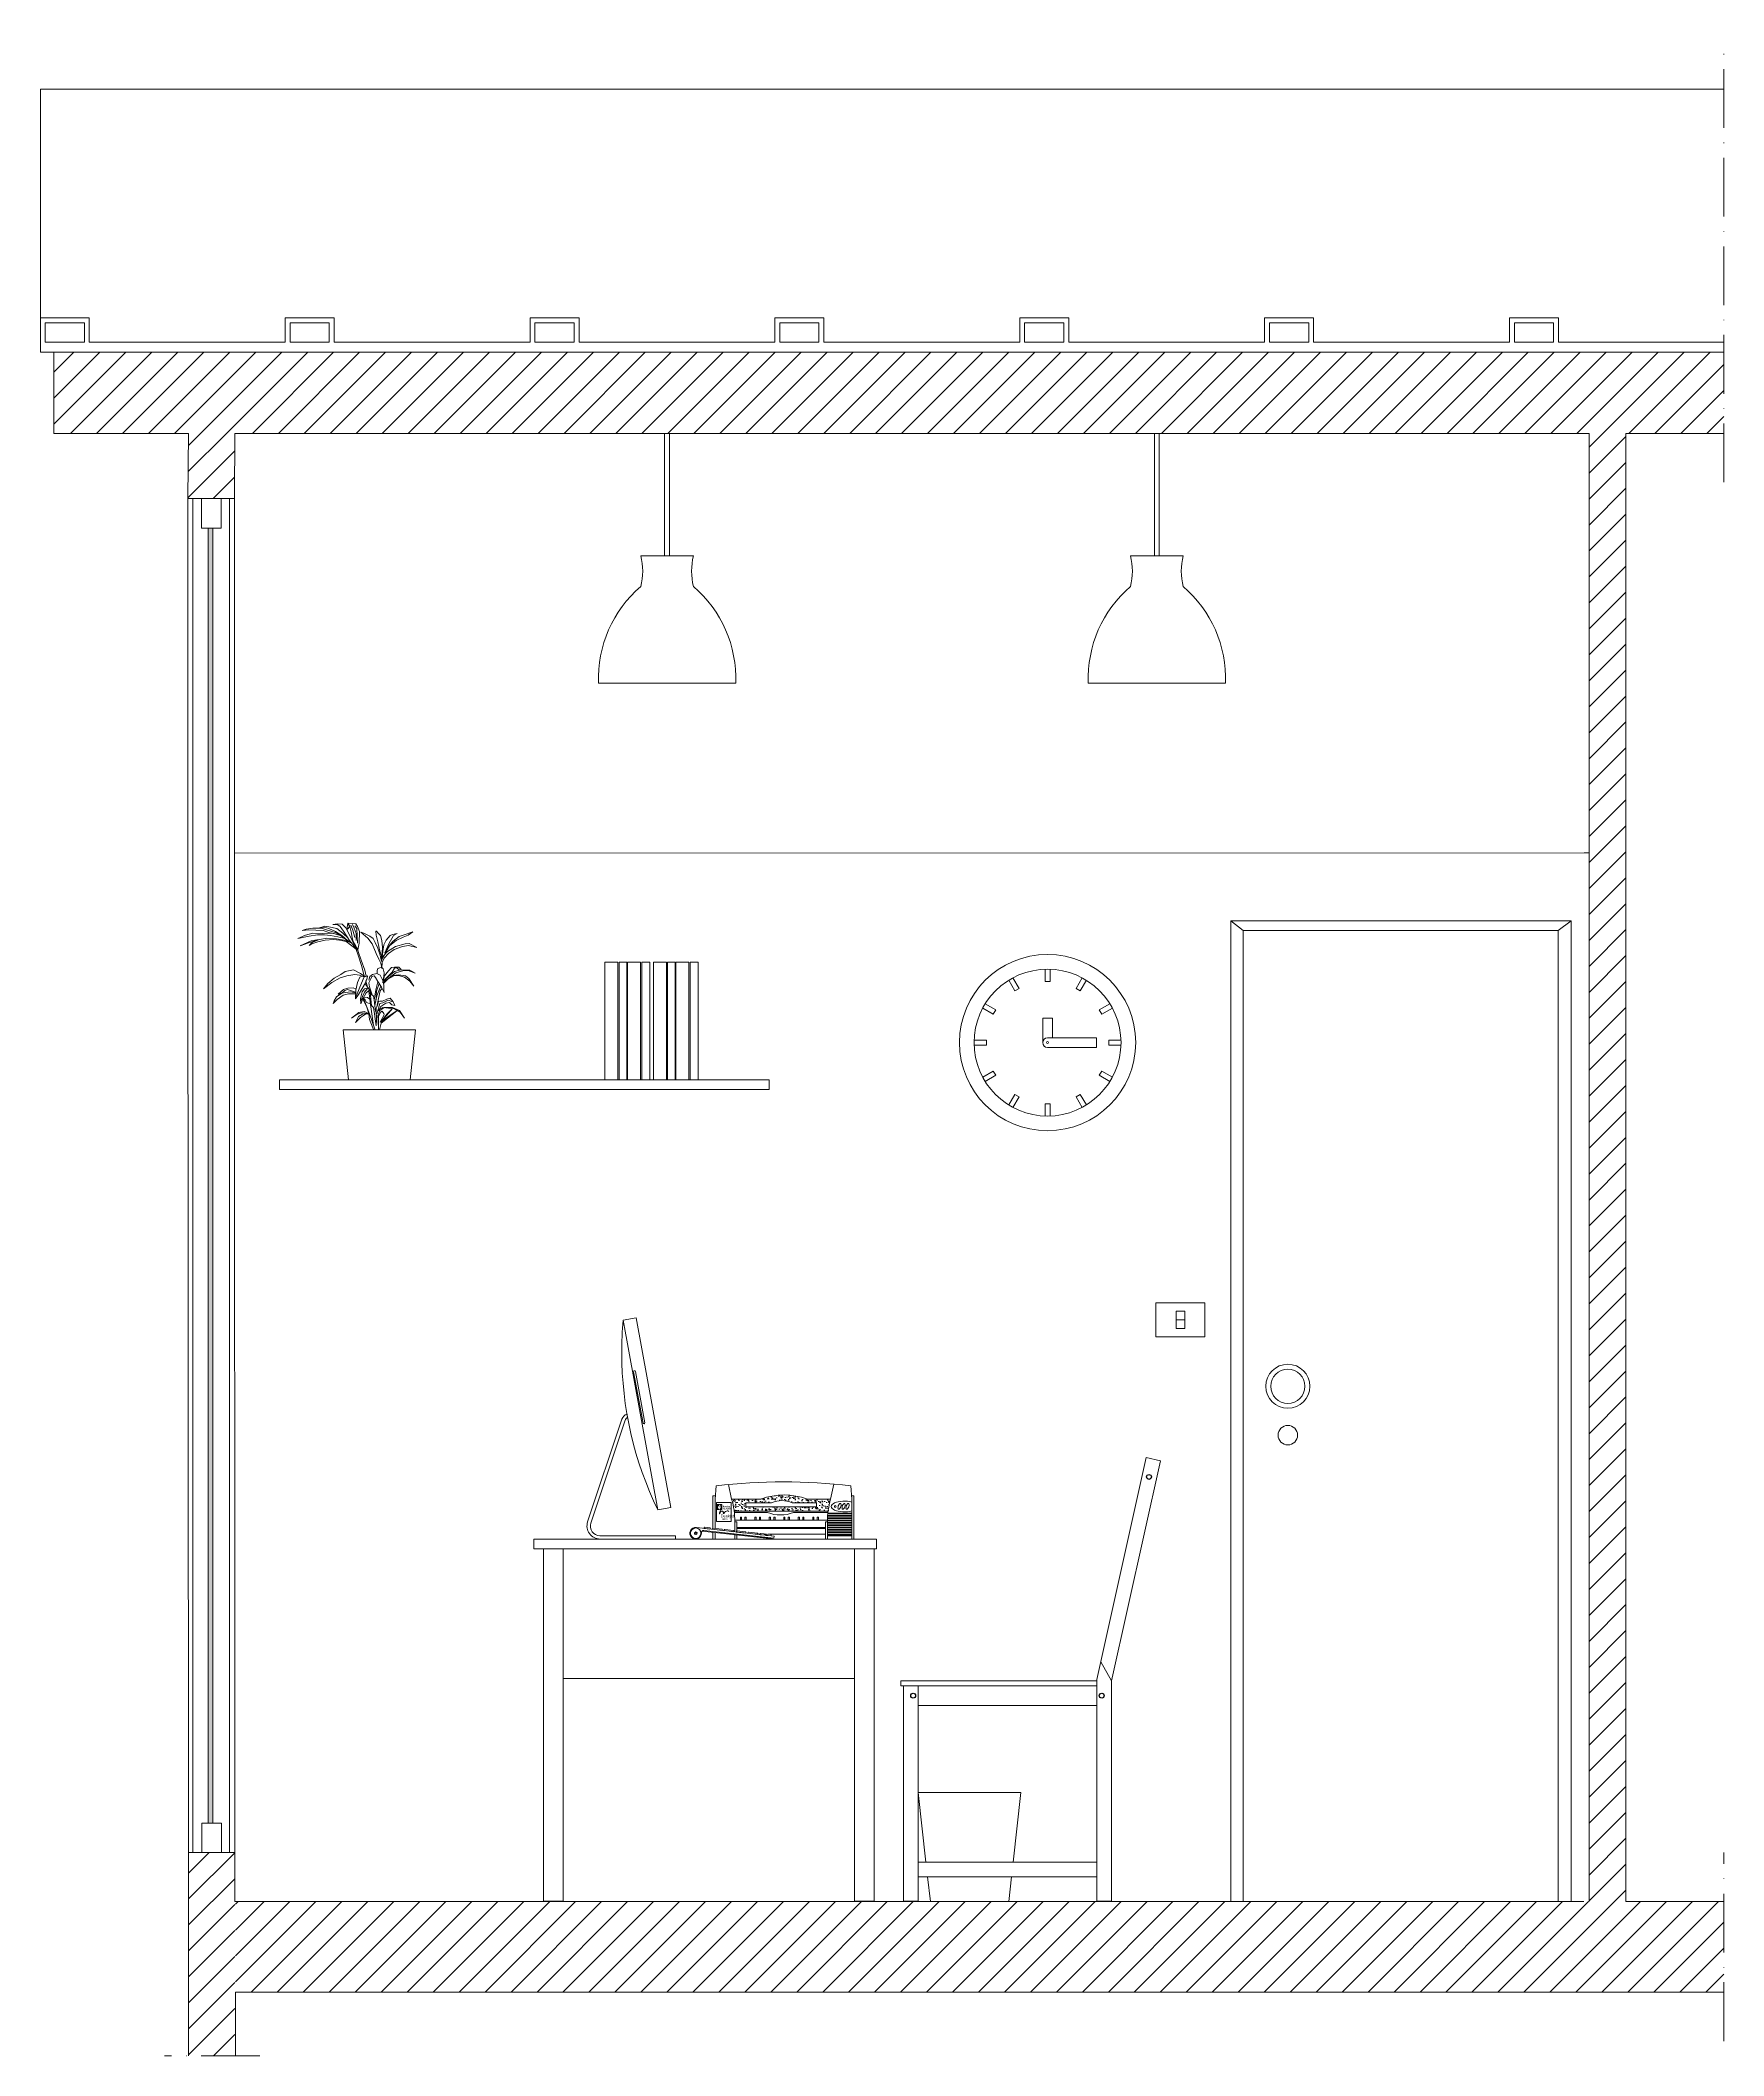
# Model space of a CAD drawing. Header units: inches. Extents: x 446 to 5946, y 570 to 2728.
# Drawn here: x 4048.4 to 4392.2, y 2316 to 2727.7 of the extents above; entities that cross this region are included whole.
import ezdxf

# ---------------------------------------------------------------- set-up
doc = ezdxf.new("R2010")
doc.units = ezdxf.units.IN
doc.header["$MEASUREMENT"] = 0
doc.linetypes.add('ACAD_ISO10W100', pattern=[18, 12, -3, 0, -3])
for name, color, linetype, lineweight in [('ACCESSORI', 2, 'Continuous', 13), ('ARREDI', 8, 'Continuous', 18), ('CAMPITURE', 6, 'Continuous', 13), ('INFISSI', 4, 'Continuous', 13), ('STRUTTURA', 7, 'Continuous', 20), ('Viti', 4, 'Continuous', 25)]:
    doc.layers.add(name, color=color, linetype=linetype, lineweight=lineweight)
doc.styles.get("Standard").update_dxf_attribs({"font": 'Arial.ttf'})
pattern_1 = [(45, (-1990.235, 1614.1896), (-2.6516504, 2.6516504), [])]

# ---------------------------------------------------------------- blocks, each defined once
blk = doc.blocks.new('sedia')
for p, q in [((1164.84, 615.91), (1154.76, 570.59)), ((1167.76, 615.26), (1157.76, 570.26)), ((1167.76, 615.26), (1164.84, 615.91)), ((1155.56, 574.19), (1157.76, 570.26)), ((1154.76, 570.26), (1114.76, 570.26)), ((1114.76, 569.26), (1114.76, 570.26)), ((1154.76, 569.26), (1114.76, 569.26)), ((1115.26, 569.26), (1115.26, 525.26)), ((1118.26, 569.26), (1118.26, 525.26)), ((1154.76, 525.26), (1154.76, 570.59)), ((1157.76, 525.26), (1157.76, 570.26)), ((1154.76, 565.26), (1118.26, 565.26)), ((1154.76, 533.26), (1118.26, 533.26)), ((1154.76, 530.26), (1118.26, 530.26)), ((1118.26, 525.26), (1115.26, 525.26)), ((1157.76, 525.26), (1154.76, 525.26))]:
    blk.add_line(p, q)
at = {"layer": 'Viti'}
for centre in [(1165.41, 611.94), (1117.26, 567.26), (1155.76, 567.26)]:
    blk.add_circle(centre, 0.5, dxfattribs=at)
blk = doc.blocks.new('MAC1')
at = {"layer": 'ACCESSORI'}
for points in [[(2699.02, 1381.47, -0.022614), (2699.32, 1388.12), (2706.4, 1349.35, -0.113322)], [(2701.46, 1377.58, -1), (2701.81, 1377.65), (2703.72, 1367.16, -1), (2703.38, 1367.1)], [(2700.1, 1368.91, 0.23825), (2699.07, 1367.89), (2692.06, 1346.89, 0.512029), (2694.57, 1343.41), (2709.98, 1343.41), (2709.98, 1344.09), (2694.57, 1344.09, -0.512029), (2692.71, 1346.67), (2699.72, 1367.67, -0.211377), (2700.22, 1368.23, -0.002352)], [(2713.96, 1344.75, 2.414214), (2714.29, 1344.75, -1), (2714.32, 1344.78, -2.414214), (2713.94, 1344.78, -1)], [(2714.11, 1344.86, -1), (2714.15, 1344.86), (2714.15, 1344.59, -1), (2714.11, 1344.59)], [(2715.43, 1345.04, -0.222006), (2715.79, 1345.16), (2729.77, 1343.59), (2729.75, 1343.43)], [(2715.83, 1345.58), (2715.85, 1345.76, -0.414214), (2715.93, 1345.82), (2717, 1345.71, -0.414214), (2717.06, 1345.62), (2717.04, 1345.44)], [(2717.51, 1345.39), (2717.53, 1345.57, -0.414214), (2717.61, 1345.64), (2719.45, 1345.43, -0.414214), (2719.52, 1345.35), (2719.5, 1345.17)], [(2719.94, 1345.12), (2719.96, 1345.3, -0.414214), (2720.05, 1345.36), (2721.86, 1345.16, -0.414214), (2721.93, 1345.08), (2721.91, 1344.9)], [(2722.41, 1344.84), (2722.43, 1345.02, -0.414214), (2722.51, 1345.08), (2724.32, 1344.88, -0.414214), (2724.38, 1344.8), (2724.36, 1344.62)], [(2724.8, 1344.57), (2724.83, 1344.75, -0.414214), (2724.91, 1344.81), (2726.72, 1344.61, -0.414214), (2726.79, 1344.53), (2726.77, 1344.35)], [(2727.37, 1344.54), (2728.09, 1344.46, -0.200144), (2728.14, 1344.43), (2728.35, 1344.17), (2727.27, 1344.29), (2727.29, 1344.47, -0.414214)], [(2728.58, 1344.4), (2729.5, 1344.3, -0.414214), (2729.56, 1344.22), (2729.54, 1344.04), (2728.48, 1344.16), (2728.5, 1344.34, -0.414214)]]:
    blk.add_lwpolyline(points, format="xyb", close=True, dxfattribs=at)
blk.add_lwpolyline([(2699.32, 1388.12), (2701.95, 1388.6), (2709.03, 1349.83), (2706.4, 1349.35)], close=True, dxfattribs=at)
blk.add_lwpolyline([(2715.79, 1345.16), (2730.1, 1343.55), (2730.15, 1343.97), (2714.26, 1345.76, 2.784253), (2715.3, 1344.68, -0.474613), (2715.8, 1345.16)], format="xyb", dxfattribs=at)
blk.add_circle((2714.13, 1344.59), 1.07, dxfattribs=at)
blk = doc.blocks.new('scrivania')
for p, q in [((1099.49, 549.14), (1169.49, 549.14)), ((1099.49, 547.14), (1099.49, 549.14)), ((1169.49, 549.14), (1169.49, 547.14)), ((1169.49, 547.14), (1099.49, 547.14)), ((1101.49, 547.14), (1101.49, 520.64)), ((1101.49, 547.14), (1101.49, 475.14)), ((1105.49, 475.14), (1105.49, 547.14)), ((1164.99, 547.14), (1164.99, 475.14)), ((1168.99, 520.64), (1168.99, 547.14)), ((1169.49, 547.14), (1168.99, 547.14)), ((1168.99, 475.14), (1168.99, 547.14)), ((1105.49, 520.64), (1164.99, 520.64)), ((1101.49, 475.14), (1105.49, 475.14)), ((1164.99, 475.14), (1168.99, 475.14))]:
    blk.add_line(p, q)

msp = doc.modelspace()

# ---------------------------------------------------------------- hatches: boundary and pattern name
at = {"layer": 'ACCESSORI'}
h = msp.add_hatch(dxfattribs=at)
h.set_pattern_fill('AR-SAND', color=256, scale=0.02, angle=315, style=0)
h.set_pattern_definition([(352.5, (-10291.9152, -7251.0194), (0.66950698, 0.714762697), [0, -0.77216, 0, -0.8636, 0, -0.8255]), (322.5, (-10291.9152, -7251.0194), (1.6494657, 0.37802186), [0, -0.41656, 0, -0.69596, 0, -0.2667]), (282.5, (-10292.35704, -7250.5776), (1.120664624, -1.11659965), [0, -0.254, 0, -0.9144, 0, -1.1938]), (272.5, (-10292.357, -7250.5776), (1.39510156, -0.76456222), [0, -0.127, 0, -0.59944, 0, -0.6858])])
h.paths.add_polyline_path([(4195.55, 2429.71), (4189.62, 2429.71, -0.043191), (4190.14, 2427.24), (4209.32, 2427.24, -0.037397), (4209.83, 2429.71), (4205.07, 2429.71, 0.177521)])
h.paths.add_polyline_path([(4202, 2428.94), (4206.96, 2428.94), (4206.96, 2428.13), (4192.5, 2428.13), (4192.5, 2428.94), (4197.78, 2428.94, -0.220147)], flags=16)
h = msp.add_hatch(dxfattribs=at)
h.set_pattern_fill('ANSI32', color=256, scale=0.05, angle=315, style=0)
h.set_pattern_definition([(0, (-10291.9152, -7251.0194), (1e-16, 0.47625), []), (0, (-10291.75647, -7251.17815), (1e-16, 0.47625), [])])
h.paths.add_polyline_path([(4214.17, 2426.96), (4209.28, 2426.96, 0.027409), (4209.17, 2425.11), (4209.17, 2422.2), (4214.17, 2422.2)])
at = {"layer": 'CAMPITURE'}
h = msp.add_hatch(dxfattribs=at)
h.set_pattern_fill('ANSI31', color=256, scale=30)
h.set_pattern_definition(pattern_1)
h.paths.add_polyline_path([(4051.19, 2664.03), (4392.2, 2664.03), (4392.2, 2647.43), (4051.19, 2647.43)])
h = msp.add_hatch(dxfattribs=at)
h.set_pattern_fill('ANSI31', color=256, scale=30)
h.set_pattern_definition(pattern_1)
h.paths.add_polyline_path([(4078.69, 2647.43), (4088.19, 2647.43), (4088.1, 2634.09), (4078.6, 2634.09), (4078.6, 2634.1)])
h = msp.add_hatch(dxfattribs=at)
h.set_pattern_fill('ANSI31', color=256, scale=30)
h.set_pattern_definition(pattern_1)
h.paths.add_polyline_path([(4364.7, 2647.43), (4372.2, 2647.43), (4372.2, 2347.52), (4364.7, 2347.52)])
h = msp.add_hatch(dxfattribs=at)
h.set_pattern_fill('ANSI31', color=256, scale=30)
h.set_pattern_definition(pattern_1)
h.paths.add_polyline_path([(4078.8, 2357.52), (4088.18, 2357.52), (4088.18, 2316.02), (4078.8, 2316.02)])
h = msp.add_hatch(dxfattribs=at)
h.set_pattern_fill('ANSI31', color=256, scale=30)
h.set_pattern_definition(pattern_1)
h.paths.add_polyline_path([(4088.3, 2347.52), (4363.62, 2347.52), (4392.2, 2347.52), (4392.2, 2329.02), (4088.3, 2329.02)])
at = {"layer": 'INFISSI'}
h = msp.add_hatch(color=4, dxfattribs=at)
h.dxf.hatch_style = 1
h.paths.add_polyline_path([(4082.69, 2628.09), (4083.69, 2628.09), (4083.69, 2363.52), (4082.69, 2363.52)])

# ---------------------------------------------------------------- linework, layer by layer
at = {"layer": 'ACCESSORI'}
for p, q in [((4102.62, 2544.93), (4101.06, 2544.25)), ((4101.06, 2544.25), (4103.37, 2544.69)), ((4102.7, 2546.17), (4101.9, 2545.89)), ((4101.9, 2545.89), (4103.26, 2546.01)), ((4104.09, 2545.33), (4102.62, 2544.93)), ((4104.12, 2546.38), (4102.7, 2546.17)), ((4103.26, 2546.01), (4104.72, 2545.96)), ((4103.37, 2544.69), (4105.02, 2544.97)), ((4106.16, 2545.27), (4104.09, 2545.33)), ((4105.86, 2546.34), (4104.12, 2546.38)), ((4104.72, 2545.96), (4106.22, 2545.85)), ((4105.02, 2544.97), (4106.5, 2545.01)), ((4106.54, 2546.75), (4105.28, 2546.38)), ((4105.28, 2546.38), (4106.44, 2546.58)), ((4105.55, 2544.05), (4106.94, 2544.28)), ((4107.1, 2545.93), (4105.86, 2546.34)), ((4108.17, 2545.3), (4106.16, 2545.27)), ((4106.22, 2545.85), (4107.37, 2545.49)), ((4106.44, 2546.58), (4107.36, 2546.3)), ((4106.5, 2545.01), (4107.68, 2544.85)), ((4107.37, 2546.6), (4106.54, 2546.75)), ((4106.94, 2544.28), (4108.9, 2544.2)), ((4108.68, 2545.49), (4107.1, 2545.93)), ((4107.36, 2546.3), (4108.71, 2545.69)), ((4109.02, 2546.3), (4107.37, 2546.6)), ((4107.37, 2545.49), (4108.59, 2545.16)), ((4107.68, 2544.85), (4109.2, 2544.55)), ((4109.1, 2547.24), (4108.16, 2547.08)), ((4108.16, 2547.08), (4109.2, 2547.06)), ((4110.06, 2544.72), (4108.17, 2545.3)), ((4108.59, 2545.16), (4110.06, 2544.72)), ((4109.74, 2544.88), (4108.68, 2545.49)), ((4108.71, 2545.69), (4110.02, 2544.82)), ((4110.21, 2545.32), (4109.02, 2546.3)), ((4110.1, 2547.18), (4109.1, 2547.24)), ((4109.2, 2547.06), (4109.71, 2546.71)), ((4109.2, 2544.55), (4110.43, 2544.33)), ((4109.71, 2546.71), (4110.35, 2545.72)), ((4111.14, 2543.81), (4109.74, 2544.88)), ((4110.02, 2544.82), (4111.14, 2543.81)), ((4110.81, 2546.41), (4110.1, 2547.18)), ((4111.3, 2544.29), (4110.21, 2545.32)), ((4110.35, 2545.72), (4110.97, 2544.77)), ((4110.43, 2544.33), (4111.93, 2543.37)), ((4111.7, 2544.72), (4110.81, 2546.41)), ((4110.97, 2544.77), (4111.61, 2543.83)), ((4111.24, 2547.35), (4111.1, 2546.51)), ((4111.1, 2546.51), (4111.18, 2546.14)), ((4111.18, 2546.14), (4111.58, 2546.64)), ((4111.22, 2547.35), (4111.68, 2546.67)), ((4111.58, 2546.64), (4111.22, 2547.35)), ((4112.12, 2547.29), (4111.24, 2547.35)), ((4111.68, 2546.67), (4111.92, 2545.58)), ((4112.36, 2543.4), (4111.7, 2544.72)), ((4112.25, 2545.94), (4111.86, 2546.94)), ((4111.92, 2545.58), (4112.12, 2544.43)), ((4112.87, 2547.23), (4112.12, 2547.29)), ((4112.12, 2544.43), (4112.35, 2543.56)), ((4112.52, 2546.36), (4112.21, 2547.08)), ((4112.65, 2544.42), (4112.25, 2545.94)), ((4112.92, 2545.24), (4112.52, 2546.36)), ((4113.07, 2546.31), (4112.66, 2546.82)), ((4113.24, 2546.67), (4112.87, 2547.23)), ((4112.91, 2543.84), (4112.92, 2545.24)), ((4113.14, 2544.79), (4113.07, 2546.31)), ((4113.24, 2543.31), (4113.14, 2544.79)), ((4113.61, 2545.68), (4113.24, 2546.67)), ((4113.59, 2543.28), (4113.61, 2545.68)), ((4113.88, 2545.5), (4115.31, 2544.3)), ((4114.48, 2545.36), (4113.88, 2545.5)), ((4115.75, 2544.69), (4114.48, 2545.36)), ((4115.31, 2544.3), (4116.23, 2543.12)), ((4116.39, 2544.27), (4115.75, 2544.69)), ((4116.98, 2545.74), (4117.01, 2544.91)), ((4117.08, 2545.71), (4116.98, 2545.74)), ((4117.01, 2544.91), (4117.4, 2543.55)), ((4117.45, 2545.35), (4117.08, 2545.71)), ((4117.92, 2544.86), (4117.45, 2545.35)), ((4118.19, 2543.86), (4117.92, 2544.86)), ((4119.9, 2544.86), (4119.1, 2543.88)), ((4120.38, 2545.07), (4119.9, 2544.86)), ((4120.22, 2544.25), (4120.6, 2544.87)), ((4121.29, 2545.29), (4120.38, 2545.07)), ((4121.7, 2544.64), (4120.52, 2543.72)), ((4120.6, 2544.87), (4121.29, 2545.29)), ((4121.11, 2543.85), (4122.51, 2544.5)), ((4122.74, 2544.97), (4121.7, 2544.64)), ((4122.51, 2544.5), (4123.57, 2544.89)), ((4124.52, 2545.62), (4122.74, 2544.97)), ((4123.57, 2544.89), (4124.52, 2545.62)), ((4101.52, 2542.76), (4103.75, 2543.76)), ((4103.24, 2543.34), (4101.52, 2542.76)), ((4105.27, 2543.98), (4103.24, 2543.34)), ((4103.37, 2542.79), (4103.95, 2543.44)), ((4103.86, 2543.12), (4103.37, 2542.79)), ((4103.75, 2543.76), (4104.92, 2543.98)), ((4105.13, 2543.56), (4103.86, 2543.12)), ((4103.95, 2543.44), (4105.27, 2543.98)), ((4104.92, 2543.98), (4105.55, 2544.05)), ((4106.62, 2543.88), (4105.13, 2543.56)), ((4108.34, 2544.01), (4106.62, 2543.88)), ((4109.52, 2543.92), (4108.34, 2544.01)), ((4108.9, 2544.2), (4110.08, 2543.96)), ((4110.91, 2543.64), (4109.52, 2543.92)), ((4110.08, 2543.96), (4110.78, 2543.8)), ((4110.78, 2543.8), (4112.03, 2543.31)), ((4113.21, 2541.85), (4110.91, 2543.64)), ((4111.61, 2543.83), (4111.94, 2543.39)), ((4111.94, 2543.39), (4113.21, 2541.85)), ((4112.35, 2543.56), (4112.74, 2542.92)), ((4113.29, 2541.98), (4112.36, 2543.4)), ((4112.74, 2542.92), (4113.29, 2541.98)), ((4113.2, 2541.25), (4112.88, 2542.1)), ((4114.1, 2538.51), (4113.2, 2541.25)), ((4113.28, 2541.94), (4113.59, 2543.28)), ((4113.33, 2541.59), (4113.28, 2541.94)), ((4113.95, 2539.82), (4113.33, 2541.59)), ((4116.23, 2543.12), (4117.02, 2541.15)), ((4116.85, 2543.44), (4116.39, 2544.27)), ((4117.4, 2542.29), (4116.85, 2543.44)), ((4117.02, 2541.15), (4117.59, 2540.02)), ((4117.4, 2543.55), (4117.81, 2541.68)), ((4117.83, 2540.85), (4117.4, 2542.29)), ((4117.81, 2541.68), (4118.14, 2540.77)), ((4118.15, 2539.56), (4117.83, 2540.85)), ((4118.04, 2539.76), (4119.01, 2541.35)), ((4118.49, 2540.65), (4118.04, 2539.76)), ((4118.14, 2540.77), (4118.15, 2539.56)), ((4118.15, 2539.56), (4118.3, 2542.42)), ((4118.45, 2542.06), (4118.15, 2539.56)), ((4118.3, 2542.42), (4118.19, 2543.86)), ((4118.24, 2539.35), (4118.69, 2540.24)), ((4118.62, 2542.96), (4118.45, 2542.06)), ((4119.31, 2541.61), (4118.49, 2540.65)), ((4119.1, 2543.88), (4118.62, 2542.96)), ((4118.69, 2540.24), (4119.57, 2541.15)), ((4118.78, 2541.3), (4119.71, 2543.28)), ((4119.12, 2541.94), (4118.78, 2541.3)), ((4119.01, 2541.35), (4119.84, 2542.78)), ((4119.95, 2543.08), (4119.12, 2541.94)), ((4121, 2542.61), (4119.31, 2541.61)), ((4119.57, 2541.15), (4120.69, 2542)), ((4119.71, 2543.28), (4120.22, 2544.25)), ((4119.84, 2542.78), (4121.11, 2543.85)), ((4120.52, 2543.72), (4119.95, 2543.08)), ((4120.69, 2542), (4122.41, 2542.61)), ((4122.92, 2543.13), (4121, 2542.61)), ((4122.41, 2542.61), (4123.64, 2542.81)), ((4123.76, 2543.23), (4122.92, 2543.13)), ((4123.64, 2542.81), (4125.32, 2542.42)), ((4125.32, 2542.42), (4123.76, 2543.23)), ((4108.46, 2536.16), (4107.15, 2535.04)), ((4108, 2535.25), (4109.65, 2536.2)), ((4109.79, 2536.9), (4108.46, 2536.16)), ((4109.65, 2536.2), (4111.07, 2536.62)), ((4110.69, 2537.52), (4109.79, 2536.9)), ((4112.43, 2537.87), (4110.69, 2537.52)), ((4111.07, 2536.62), (4112.67, 2536.86)), ((4113.81, 2537.11), (4112.43, 2537.87)), ((4112.67, 2536.86), (4113.65, 2536.76)), ((4113.72, 2536.33), (4113.23, 2535.28)), ((4113.65, 2536.76), (4114.37, 2536.49)), ((4114.08, 2536.54), (4113.72, 2536.33)), ((4114.74, 2536.46), (4113.81, 2537.11)), ((4114.68, 2537.78), (4113.95, 2539.82)), ((4114.58, 2536.42), (4114.04, 2535.13)), ((4114.67, 2536.43), (4114.08, 2536.54)), ((4114.57, 2536.57), (4114.1, 2538.51)), ((4115.18, 2536.61), (4114.67, 2536.43)), ((4115, 2536.55), (4114.68, 2537.78)), ((4114.86, 2535.17), (4115.17, 2536.14)), ((4114.92, 2535.49), (4115.17, 2536.14)), ((4115.17, 2536.14), (4115.18, 2536.61)), ((4115.17, 2536.14), (4115.23, 2536.59)), ((4115.52, 2535.72), (4115.74, 2536.45)), ((4115.74, 2536.45), (4116.27, 2536.88)), ((4116.16, 2536.48), (4115.95, 2535.99)), ((4116.6, 2536.63), (4116.16, 2536.48)), ((4116.27, 2536.88), (4117.15, 2537.12)), ((4116.89, 2536.3), (4116.6, 2536.63)), ((4117.34, 2535.43), (4116.89, 2536.3)), ((4117.15, 2537.12), (4117.82, 2536.77)), ((4117.25, 2537.67), (4117.39, 2538.09)), ((4117.26, 2537.06), (4117.25, 2537.67)), ((4117.39, 2538.09), (4117.79, 2538.23)), ((4117.59, 2540.02), (4118.01, 2539.23)), ((4117.79, 2538.23), (4118.17, 2538.34)), ((4117.82, 2536.77), (4118.37, 2535.66)), ((4118.01, 2539.23), (4118.1, 2538.61)), ((4118.1, 2538.61), (4118.17, 2538.14)), ((4118.17, 2538.14), (4118.24, 2539.35)), ((4118.17, 2538.34), (4118.46, 2538.06)), ((4118.34, 2535.23), (4120.51, 2536.65)), ((4118.6, 2536.5), (4118.37, 2535.63)), ((4118.41, 2535.45), (4118.75, 2536.62)), ((4118.46, 2538.06), (4118.68, 2537.23)), ((4118.53, 2535.62), (4119.95, 2536.81)), ((4119.28, 2536.33), (4118.53, 2535.62)), ((4118.68, 2537.23), (4118.6, 2536.5)), ((4118.75, 2536.62), (4119.56, 2537.61)), ((4119.79, 2536.87), (4119.28, 2536.33)), ((4120.21, 2536.59), (4119.37, 2535.95)), ((4120.64, 2536.62), (4119.44, 2535.9)), ((4119.56, 2537.61), (4120.19, 2538.34)), ((4120.28, 2537.36), (4119.79, 2536.87)), ((4119.95, 2536.81), (4120.79, 2537.47)), ((4120.19, 2538.34), (4120.77, 2538.41)), ((4121.06, 2537.2), (4120.21, 2536.59)), ((4120.79, 2538.15), (4120.28, 2537.36)), ((4120.51, 2536.65), (4121.58, 2536.85)), ((4121.62, 2536.68), (4120.64, 2536.62)), ((4120.77, 2538.41), (4121.66, 2538.38)), ((4121.22, 2538.24), (4120.79, 2538.15)), ((4120.79, 2537.47), (4122.07, 2537.84)), ((4122.66, 2537.72), (4121.06, 2537.2)), ((4121.8, 2537.77), (4121.22, 2538.24)), ((4121.58, 2536.85), (4123.05, 2536.59)), ((4122.8, 2536.32), (4121.62, 2536.68)), ((4121.66, 2538.38), (4122.11, 2537.89)), ((4122.11, 2537.89), (4121.8, 2537.77)), ((4122.07, 2537.84), (4123.1, 2537.79)), ((4123.53, 2537.73), (4122.66, 2537.72)), ((4123.88, 2535.55), (4122.8, 2536.32)), ((4123.05, 2536.59), (4123.7, 2536.04)), ((4123.1, 2537.79), (4123.89, 2537.75)), ((4125, 2537.16), (4123.53, 2537.73)), ((4123.7, 2536.04), (4124.73, 2534.53)), ((4123.89, 2537.75), (4125, 2537.16)), ((4106.24, 2533.96), (4108, 2535.25)), ((4107.15, 2535.04), (4106.24, 2533.96)), ((4108.94, 2532.35), (4108.47, 2531.48)), ((4109.99, 2533.04), (4108.94, 2532.35)), ((4109.07, 2531.79), (4110.31, 2532.65)), ((4110.39, 2533.82), (4109.3, 2532.9)), ((4109.3, 2532.9), (4110.04, 2533.05)), ((4110.77, 2533.24), (4109.99, 2533.04)), ((4110.04, 2533.05), (4110.63, 2533.61)), ((4110.31, 2532.65), (4111.4, 2532.94)), ((4111.22, 2534.11), (4110.39, 2533.82)), ((4110.63, 2533.61), (4111.16, 2533.8)), ((4111.86, 2533.34), (4110.77, 2533.24)), ((4111.16, 2533.8), (4112.2, 2533.45)), ((4112.3, 2534.18), (4111.22, 2534.11)), ((4111.4, 2532.94), (4112.85, 2532.95)), ((4112.75, 2533.16), (4111.86, 2533.34)), ((4112.2, 2533.45), (4112.83, 2533.25)), ((4112.91, 2533.89), (4112.3, 2534.18)), ((4112.87, 2533.69), (4112.82, 2531.92)), ((4112.82, 2531.92), (4113.42, 2532.82)), ((4112.83, 2533.25), (4112.86, 2533.24)), ((4113.23, 2535.28), (4112.87, 2533.69)), ((4113.56, 2533.99), (4112.91, 2532.43)), ((4113.42, 2532.82), (4114.16, 2534)), ((4114.04, 2535.13), (4113.56, 2533.99)), ((4113.85, 2531.95), (4114.17, 2533.37)), ((4113.91, 2530.91), (4113.85, 2531.95)), ((4114.33, 2531.94), (4113.91, 2530.91)), ((4114.21, 2532.37), (4113.94, 2531.57)), ((4114.16, 2534), (4114.86, 2535.17)), ((4114.17, 2533.37), (4114.62, 2533.95)), ((4114.67, 2533.26), (4114.21, 2532.37)), ((4114.6, 2531.32), (4114.21, 2532.02)), ((4114.99, 2533.12), (4114.33, 2531.94)), ((4114.55, 2531.62), (4114.39, 2531.96)), ((4115.29, 2532.21), (4114.44, 2532.28)), ((4114.76, 2531.7), (4114.46, 2532.03)), ((4114.62, 2533.95), (4115.37, 2534.15)), ((4115.27, 2534.03), (4114.67, 2533.26)), ((4115.4, 2534.19), (4114.76, 2534.96)), ((4115.21, 2534.55), (4114.92, 2535.49)), ((4115.71, 2533.77), (4114.99, 2533.12)), ((4115.37, 2534.15), (4115.21, 2534.55)), ((4115.71, 2531.85), (4115.29, 2532.21)), ((4115.78, 2533.58), (4115.4, 2534.19)), ((4115.84, 2530.77), (4115.5, 2533.58)), ((4115.95, 2535.99), (4115.53, 2535.18)), ((4115.53, 2535.18), (4115.7, 2534.34)), ((4115.7, 2534.34), (4116.18, 2532.71)), ((4115.9, 2532.6), (4115.71, 2533.77)), ((4116.06, 2532.82), (4115.78, 2533.58)), ((4116.08, 2530.56), (4115.9, 2532.6)), ((4116.5, 2532.43), (4116.06, 2532.82)), ((4116.59, 2531.7), (4116.5, 2532.43)), ((4116.59, 2531.67), (4116.94, 2533.76)), ((4116.74, 2530.53), (4117.17, 2532.5)), ((4116.93, 2531.37), (4117.09, 2533.48)), ((4116.94, 2533.76), (4117.36, 2535.4)), ((4117.09, 2533.48), (4117.62, 2535.02)), ((4117.17, 2532.5), (4117.68, 2533.91)), ((4117.17, 2530.3), (4117.47, 2532.01)), ((4118.12, 2534.27), (4117.34, 2535.43)), ((4117.47, 2532.01), (4117.84, 2533.55)), ((4117.68, 2533.91), (4117.98, 2534.48)), ((4117.84, 2533.55), (4118.22, 2534.08)), ((4118.64, 2533.21), (4118.12, 2534.27)), ((4119.37, 2535.95), (4118.34, 2535.23)), ((4118.37, 2535.66), (4118.56, 2534.72)), ((4118.97, 2535.53), (4118.5, 2535.04)), ((4118.56, 2534.72), (4118.61, 2533.62)), ((4118.61, 2533.62), (4118.64, 2533.21)), ((4119.44, 2535.9), (4118.97, 2535.53)), ((4119.92, 2532.04), (4119.18, 2531.83)), ((4120.51, 2531.29), (4119.92, 2532.04)), ((4124.73, 2534.53), (4123.88, 2535.55)), ((4108.22, 2530.96), (4109.07, 2531.79)), ((4108.47, 2531.48), (4108.22, 2530.96)), ((4111.99, 2527.95), (4113.47, 2529.15)), ((4112.94, 2528.67), (4111.99, 2527.95)), ((4112.8, 2527.05), (4113.41, 2528.31)), ((4113.85, 2528.1), (4112.8, 2527.05)), ((4113.97, 2529.03), (4112.94, 2528.67)), ((4113.41, 2528.31), (4114.27, 2528.77)), ((4113.47, 2529.15), (4114.57, 2529.34)), ((4114.88, 2528.77), (4113.85, 2528.1)), ((4115.54, 2528.92), (4113.97, 2529.03)), ((4114.27, 2528.77), (4115.54, 2528.92)), ((4115.64, 2528.85), (4114.55, 2531.62)), ((4114.57, 2529.34), (4115.54, 2528.89)), ((4115.09, 2530.21), (4114.6, 2531.32)), ((4115.04, 2531.14), (4114.76, 2531.7)), ((4115.53, 2528.82), (4114.88, 2528.77)), ((4115.83, 2530.9), (4115.04, 2531.14)), ((4115.54, 2528.89), (4115.09, 2530.21)), ((4115.68, 2527.67), (4115.53, 2528.82)), ((4116.74, 2525.71), (4115.64, 2528.85)), ((4116.47, 2526.49), (4115.84, 2530.77)), ((4116.48, 2530.12), (4116.08, 2530.56)), ((4116.66, 2528.88), (4116.48, 2530.12)), ((4116.9, 2529.35), (4116.59, 2531.7)), ((4116.84, 2527.84), (4116.66, 2528.88)), ((4117.06, 2526.38), (4116.84, 2527.84)), ((4117.04, 2530.01), (4117.02, 2529.53)), ((4117.02, 2529.53), (4117.12, 2527.69)), ((4117.31, 2530.58), (4117.04, 2530.01)), ((4117.19, 2528.81), (4117.76, 2530.95)), ((4117.48, 2531.37), (4117.31, 2530.58)), ((4117.38, 2528.46), (4117.77, 2529.53)), ((4117.44, 2527.55), (4117.38, 2528.46)), ((4117.76, 2531.45), (4117.48, 2531.37)), ((4117.89, 2529.2), (4117.48, 2528.33)), ((4117.48, 2528.33), (4117.52, 2527.72)), ((4117.51, 2529.46), (4117.99, 2530.33)), ((4117.72, 2529.79), (4117.51, 2529.46)), ((4118.39, 2530.14), (4117.72, 2529.79)), ((4118.29, 2531.43), (4117.76, 2531.45)), ((4117.76, 2530.95), (4118.41, 2531.08)), ((4117.77, 2529.53), (4118.69, 2530.13)), ((4117.86, 2527.16), (4118.63, 2528.65)), ((4118.71, 2528.02), (4117.86, 2527.16)), ((4118.24, 2529.39), (4117.89, 2529.2)), ((4117.96, 2527.13), (4119.29, 2528.88)), ((4119.5, 2528.28), (4117.96, 2527.13)), ((4117.99, 2530.33), (4119.02, 2531.03)), ((4118.03, 2526.96), (4119.33, 2527.98)), ((4118.58, 2528.9), (4118.24, 2529.39)), ((4119.18, 2531.83), (4118.29, 2531.43)), ((4119.56, 2529.98), (4118.39, 2530.14)), ((4118.41, 2531.08), (4119.46, 2531.67)), ((4118.63, 2528.65), (4118.58, 2528.9)), ((4118.69, 2530.13), (4120.39, 2530.12)), ((4120.37, 2529.96), (4118.71, 2528.02)), ((4119.02, 2531.03), (4119.74, 2531.19)), ((4119.29, 2528.88), (4120.37, 2529.96)), ((4119.33, 2527.98), (4121.23, 2529.44)), ((4119.46, 2531.67), (4120.2, 2531.36)), ((4121.23, 2529.44), (4119.5, 2528.28)), ((4120.8, 2529.85), (4119.56, 2529.98)), ((4119.74, 2531.19), (4120.21, 2530.7)), ((4120.21, 2530.7), (4120.83, 2530.53)), ((4120.39, 2530.12), (4121.79, 2529.52)), ((4120.83, 2530.53), (4120.51, 2531.29)), ((4121.93, 2529.22), (4120.8, 2529.85)), ((4121.79, 2529.52), (4122.81, 2527.99)), ((4122.81, 2527.99), (4121.93, 2529.22)), ((4116.46, 2525.67), (4115.68, 2527.67)), ((4117.12, 2527.69), (4117.06, 2526.38)), ((4117.47, 2525.7), (4117.44, 2527.55)), ((4117.51, 2526.42), (4117.47, 2525.7)), ((4117.52, 2527.72), (4117.51, 2526.42)), ((4117.68, 2525.59), (4118.03, 2526.96)), ((4185.81, 2430.4), (4185.81, 2423.79)), ((4186.29, 2430.4), (4185.81, 2430.4)), ((4186.24, 2429.71), (4186.45, 2432.45)), ((4186.24, 2429.71), (4186.24, 2423.74)), ((4186.53, 2429.03), (4186.53, 2425.16)), ((4186.53, 2429.03), (4189.53, 2429.03)), ((4189.62, 2429.71), (4188.96, 2432.71)), ((4189.53, 2429.03), (4189.53, 2425.16)), ((4195.55, 2429.71), (4189.62, 2429.71)), ((4209.83, 2429.71), (4205.07, 2429.71)), ((4209.83, 2429.71), (4210.51, 2432.8)), ((4214.17, 2429.71), (4213.95, 2432.45)), ((4214.12, 2430.4), (4214.6, 2430.4)), ((4214.17, 2429.71), (4214.17, 2421.57)), ((4214.6, 2430.4), (4214.6, 2421.57)), ((4186.53, 2425.16), (4189.53, 2425.16)), ((4209.32, 2427.24), (4190.14, 2427.24)), ((4196.96, 2426.96), (4190.17, 2426.96)), ((4190.24, 2425.87), (4190.24, 2423.03)), ((4209.22, 2425.44), (4190.24, 2425.44)), ((4190.24, 2425.11), (4190.68, 2425.11)), ((4190.68, 2425.11), (4190.68, 2423.24)), ((4192.5, 2428.94), (4192.5, 2428.13)), ((4197.78, 2428.94), (4192.5, 2428.94)), ((4206.96, 2428.13), (4192.5, 2428.13)), ((4206.96, 2428.94), (4202, 2428.94)), ((4209.29, 2426.96), (4202.22, 2426.96)), ((4206.96, 2428.94), (4206.96, 2428.13)), ((4208.77, 2425.11), (4209.17, 2425.11)), ((4208.77, 2425.11), (4208.77, 2421.57)), ((4209.17, 2425.11), (4209.17, 2421.57)), ((4185.81, 2422.94), (4185.81, 2421.57)), ((4214.6, 2421.57), (4185.81, 2421.57)), ((4186.24, 2422.9), (4186.24, 2421.57)), ((4190.24, 2423.24), (4190.07, 2423.24)), ((4190.24, 2422.45), (4190.24, 2421.57)), ((4190.68, 2423.91), (4208.77, 2423.91)), ((4190.68, 2423.72), (4208.77, 2423.72)), ((4190.68, 2422.56), (4190.68, 2422.53)), ((4190.68, 2422.4), (4190.68, 2421.57)), ((4194.71, 2422.53), (4195.43, 2422.53)), ((4196.34, 2422.53), (4196.67, 2422.53)), ((4196.98, 2422.53), (4208.77, 2422.53)), ((4214.17, 2422.2), (4209.17, 2422.2))]:
    msp.add_line(p, q, dxfattribs=at)
at = {"layer": 'ACCESSORI', "transparency": 33554687}
for p, q in [((4247.06, 2536.2), (4248.31, 2534.04)), ((4253.63, 2535.47), (4253.63, 2537.96)), ((4254.63, 2535.47), (4254.63, 2537.96)), ((4261.19, 2536.2), (4259.94, 2534.04)), ((4246.2, 2535.7), (4247.44, 2533.54)), ((4247.44, 2533.54), (4248.31, 2534.04)), ((4253.63, 2535.47), (4254.63, 2535.47)), ((4259.94, 2534.04), (4260.81, 2533.54)), ((4262.05, 2535.7), (4260.81, 2533.54)), ((4240.89, 2530.03), (4243.05, 2528.79)), ((4241.39, 2530.9), (4243.55, 2529.65)), ((4243.05, 2528.79), (4243.55, 2529.65)), ((4253.13, 2522.97), (4253.13, 2527.97)), ((4253.13, 2527.97), (4255.13, 2527.97)), ((4255.13, 2527.97), (4255.13, 2523.97)), ((4266.86, 2530.9), (4264.7, 2529.65)), ((4264.7, 2529.65), (4265.2, 2528.79)), ((4267.36, 2530.03), (4265.2, 2528.79)), ((4254.13, 2523.97), (4264.13, 2523.97)), ((4264.13, 2523.97), (4264.13, 2521.97)), ((4239.13, 2523.47), (4241.63, 2523.47)), ((4239.13, 2522.47), (4241.63, 2522.47)), ((4241.63, 2522.47), (4241.63, 2523.47)), ((4264.13, 2521.97), (4254.13, 2521.97)), ((4269.12, 2523.47), (4266.63, 2523.47)), ((4266.63, 2523.47), (4266.63, 2522.47)), ((4269.12, 2522.47), (4266.63, 2522.47)), ((4240.89, 2515.91), (4243.05, 2517.15)), ((4241.39, 2515.04), (4243.55, 2516.29)), ((4243.05, 2517.15), (4243.55, 2516.29)), ((4264.7, 2516.29), (4265.2, 2517.15)), ((4266.86, 2515.04), (4264.7, 2516.29)), ((4267.36, 2515.91), (4265.2, 2517.15)), ((4246.2, 2510.24), (4247.44, 2512.39)), ((4247.06, 2509.74), (4248.31, 2511.89)), ((4247.44, 2512.39), (4248.31, 2511.89)), ((4259.94, 2511.89), (4260.81, 2512.39)), ((4261.19, 2509.74), (4259.94, 2511.89)), ((4262.05, 2510.24), (4260.81, 2512.39)), ((4253.63, 2507.98), (4253.63, 2510.47)), ((4254.63, 2510.47), (4253.63, 2510.47)), ((4254.63, 2507.98), (4254.63, 2510.47)), ((4280.39, 2466.34), (4282.14, 2466.34)), ((4227.7, 2369.76), (4248.7, 2369.76)), ((4227.7, 2369.76), (4229.29, 2355.57)), ((4248.7, 2369.76), (4247.1, 2355.57)), ((4229.63, 2352.57), (4230.2, 2347.52)), ((4246.76, 2352.57), (4246.2, 2347.52))]:
    msp.add_line(p, q, dxfattribs=at)
at = {"layer": 'ACCESSORI'}
for points in [[(4176.44, 2622.43), (4175.94, 2622.43), (4175.94, 2647.43)], [(4176.44, 2622.43), (4176.94, 2622.43), (4176.94, 2647.41)], [(4276.44, 2622.43), (4275.94, 2622.43), (4275.94, 2647.43)], [(4276.44, 2622.43), (4276.94, 2622.43), (4276.94, 2647.41)], [(4171.06, 2622.43), (4176.44, 2622.43)], [(4181.83, 2622.43), (4176.44, 2622.43)], [(4271.06, 2622.43), (4276.44, 2622.43)], [(4281.83, 2622.43), (4276.44, 2622.43)], [(4162.44, 2596.43), (4190.44, 2596.43)], [(4262.44, 2596.43), (4290.44, 2596.43)], [(4163.75, 2515.38), (4163.75, 2539.38), (4166.41, 2539.38), (4166.41, 2515.38), (4163.75, 2515.38)], [(4166.62, 2515.38), (4166.62, 2539.38), (4168.22, 2539.38), (4168.22, 2515.38), (4166.62, 2515.38)], [(4168.33, 2515.38), (4168.33, 2539.38), (4170.99, 2539.38), (4170.99, 2515.38), (4168.33, 2515.38)], [(4171.28, 2515.38), (4171.28, 2539.38), (4172.88, 2539.38), (4172.88, 2515.38), (4171.28, 2515.38)], [(4173.63, 2515.38), (4173.63, 2539.38), (4176.29, 2539.38), (4176.29, 2515.38), (4173.63, 2515.38)], [(4176.5, 2515.38), (4176.5, 2539.38), (4178.1, 2539.38), (4178.1, 2515.38), (4176.5, 2515.38)], [(4178.21, 2515.38), (4178.21, 2539.38), (4180.87, 2539.38), (4180.87, 2515.38), (4178.21, 2515.38)], [(4181.17, 2515.38), (4181.17, 2539.38), (4182.77, 2539.38), (4182.77, 2515.38), (4181.17, 2515.38)], [(4187.04, 2427.62), (4186.66, 2427.62), (4186.66, 2428.6), (4187.04, 2428.6)], [(4187.18, 2428.6), (4187.62, 2428.6), (4187.62, 2427.62), (4187.19, 2427.62)]]:
    msp.add_lwpolyline(points, dxfattribs=at)
for points in [[(4125.09, 2525.59), (4110.27, 2525.59), (4111.38, 2515.38), (4123.98, 2515.38)], [(4191.41, 2426.02), (4191.65, 2426.02), (4191.65, 2425.44), (4191.41, 2425.44)], [(4192.33, 2426.02), (4192.57, 2426.02), (4192.57, 2425.44), (4192.33, 2425.44)], [(4194.36, 2426.02), (4194.6, 2426.02), (4194.6, 2425.44), (4194.36, 2425.44)], [(4195.28, 2426.02), (4195.53, 2426.02), (4195.53, 2425.44), (4195.28, 2425.44)], [(4197.31, 2426.02), (4197.56, 2426.02), (4197.56, 2425.44), (4197.31, 2425.44)], [(4198.24, 2426.02), (4198.48, 2426.02), (4198.48, 2425.44), (4198.24, 2425.44)], [(4200.27, 2426.02), (4200.51, 2426.02), (4200.51, 2425.44), (4200.27, 2425.44)], [(4201.19, 2426.02), (4201.43, 2426.02), (4201.43, 2425.44), (4201.19, 2425.44)], [(4203.22, 2426.02), (4203.46, 2426.02), (4203.46, 2425.44), (4203.22, 2425.44)], [(4204.14, 2426.02), (4204.39, 2426.02), (4204.39, 2425.44), (4204.14, 2425.44)], [(4206.17, 2426.02), (4206.42, 2426.02), (4206.42, 2425.44), (4206.17, 2425.44)], [(4207.1, 2426.02), (4207.34, 2426.02), (4207.34, 2425.44), (4207.1, 2425.44)]]:
    msp.add_lwpolyline(points, close=True, dxfattribs=at)
at = {"layer": 'ACCESSORI', "transparency": 33554687}
for points in [[(4286.26, 2462.84), (4286.26, 2469.84), (4276.26, 2469.84), (4276.26, 2462.84)], [(4280.39, 2464.59), (4282.14, 2464.59), (4282.14, 2468.09), (4280.39, 2468.09)]]:
    msp.add_lwpolyline(points, close=True, dxfattribs=at)
at = {"layer": 'ACCESSORI', "const_width": 0.05}
msp.add_lwpolyline([(4187.38, 2427.39), (4187.23, 2427.17), (4187.19, 2427.05), (4187.17, 2426.92), (4187.15, 2426.69), (4187.25, 2426.91), (4187.29, 2427.05), (4187.36, 2427.15), (4187.47, 2427.22), (4187.63, 2427.25), (4187.8, 2427.22), (4187.87, 2427.18), (4187.94, 2427.08), (4187.93, 2426.93), (4187.92, 2426.78), (4187.92, 2426.78), (4188.02, 2426.75), (4188.02, 2426.75), (4188.13, 2426.95), (4188.21, 2427.09), (4188.29, 2427.16), (4188.42, 2427.22), (4188.57, 2427.26), (4188.69, 2427.29), (4188.81, 2427.31), (4188.9, 2427.29), (4189, 2427.25), (4189.06, 2427.21)], dxfattribs=at)
at = {"layer": 'ACCESSORI', "transparency": 33554687}
for radius in [18, 15, 0.2]:
    msp.add_circle((4254.13, 2522.97), radius, dxfattribs=at)
at = {"layer": 'ACCESSORI'}
for centre, radius in [((4303.19, 2452.77), 4.5), ((4303.19, 2452.77), 3.5), ((4303.19, 2442.78), 2), ((4210.77, 2428.22), 0.177)]:
    msp.add_circle(centre, radius, dxfattribs=at)
for centre, radius, start, end in [((4158.9, 2619.28), 12.56, 345.4453, 14.5547), ((4193.99, 2619.28), 12.56, 165.4453, 194.5547), ((4258.9, 2619.28), 12.56, 345.4453, 14.5547), ((4293.99, 2619.28), 12.56, 165.4453, 194.5547), ((4187.06, 2597.39), 24.63, 130.5068, 182.2392), ((4165.83, 2597.39), 24.63, 357.7608, 49.4932), ((4287.06, 2597.39), 24.63, 130.5068, 182.2392), ((4265.83, 2597.39), 24.63, 357.7608, 49.4932), ((4200.2, 2312.14), 121.1, 83.4802, 96.5198), ((4175.56, 2425.49), 14.68, 358.5043, 16.7177), ((4200.31, 2416.72), 13.84, 69.8673, 110.1327), ((4199.89, 2424.38), 5.03, 65.1691, 114.8309), ((4226.12, 2425.01), 16.95, 163.8931, 179.674), ((4187.27, 2428.11), 0.54, 114.9311, 243.6551), ((4186.95, 2428.11), 0.54, 296.3449, 65.0689), ((4199.59, 2433.8), 7.32, 248.9249, 291.0751)]:
    msp.add_arc(centre, radius, start, end, dxfattribs=at)
at = {"layer": 'ACCESSORI', "transparency": 33554687}
msp.add_arc((4254.13, 2522.97), 1, 90, 270, dxfattribs=at)
at = {"layer": 'ACCESSORI'}
msp.add_ellipse((4212.69, 2428.21), major_axis=(-2.72, 0), ratio=0.401644, start_param=4.137457, end_param=8.428914, dxfattribs=at)
for centre in [(4211.65, 2428.25), (4212.47, 2428.25), (4213.28, 2428.25)]:
    msp.add_ellipse(centre, major_axis=(0.191, 0.573), ratio=0.442953, dxfattribs=at)
msp.add_spline([(4187.38, 2427.39), (4187.13, 2426.77), (4187.15, 2426.69), (4187.25, 2426.94), (4187.33, 2427.13), (4187.85, 2427.19), (4187.93, 2427.1), (4187.93, 2426.92), (4187.93, 2426.76), (4188.03, 2426.76), (4188.08, 2426.82), (4188.14, 2426.97), (4188.29, 2427.16), (4188.56, 2427.26), (4188.84, 2427.31), (4189.06, 2427.21)], degree=3, dxfattribs=at)
at = {"layer": 'ARREDI'}
msp.add_lwpolyline([(4372.2, 2347.52), (4372.2, 2647.43)], dxfattribs=at)
at = {"layer": 'INFISSI'}
for p, q in [((4081.35, 2634.09), (4081.35, 2628.09)), ((4085.35, 2628.09), (4085.35, 2634.09)), ((4085.35, 2628.09), (4081.35, 2628.09)), ((4082.69, 2363.52), (4082.69, 2628.09)), ((4083.69, 2363.52), (4083.69, 2628.09)), ((4078.69, 2357.52), (4078.6, 2564.02)), ((4087.1, 2357.52), (4087.1, 2564.02)), ((4088.19, 2347.52), (4088.1, 2564.02)), ((4291.54, 2547.88), (4291.54, 2347.52)), ((4294.09, 2545.85), (4291.54, 2547.88)), ((4361.02, 2547.88), (4291.54, 2547.88)), ((4294.09, 2545.85), (4294.09, 2347.52)), ((4358.43, 2545.85), (4294.09, 2545.85)), ((4361.02, 2547.88), (4358.43, 2545.85)), ((4358.43, 2545.85), (4358.43, 2347.52)), ((4361.02, 2547.88), (4361.02, 2347.52)), ((4085.44, 2363.52), (4081.44, 2363.52)), ((4081.44, 2363.52), (4081.44, 2357.52)), ((4085.44, 2357.52), (4085.44, 2363.52))]:
    msp.add_line(p, q, dxfattribs=at)
for points in [[(4078.6, 2559.02), (4078.6, 2559.02), (4078.6, 2634.09)], [(4079.6, 2564.02), (4079.6, 2634.09)], [(4087.1, 2564.02), (4087.1, 2634.09)], [(4088.1, 2564.02), (4088.1, 2634.09)], [(4079.6, 2357.52), (4079.6, 2564.02)]]:
    msp.add_lwpolyline(points, dxfattribs=at)
msp.add_lwpolyline([(4083.69, 2628.07), (4082.69, 2628.09), (4082.69, 2363.52), (4083.69, 2363.52)], close=True, dxfattribs=at)
at = {"layer": 'STRUTTURA', "linetype": 'ACAD_ISO10W100'}
for p, q in [((4392.2, 2637.43), (4392.2, 2727.72)), ((4392.2, 2319.02), (4392.2, 2357.52)), ((4093.3, 2316.02), (4073.8, 2316.02))]:
    msp.add_line(p, q, dxfattribs=at)
at = {"layer": 'STRUTTURA'}
for p, q in [((4048.45, 2664.03), (4048.45, 2671.03)), ((4048.45, 2671.03), (4058.45, 2671.03)), ((4049.45, 2666.03), (4049.45, 2670.03)), ((4049.45, 2670.03), (4057.45, 2670.03)), ((4057.45, 2670.03), (4057.45, 2666.03)), ((4058.45, 2671.03), (4058.45, 2666.03)), ((4098.45, 2666.03), (4098.45, 2671.03)), ((4098.45, 2671.03), (4108.45, 2671.03)), ((4099.45, 2666.03), (4099.45, 2670.03)), ((4099.45, 2670.03), (4107.45, 2670.03)), ((4107.45, 2670.03), (4107.45, 2666.03)), ((4108.45, 2671.03), (4108.45, 2666.03)), ((4148.45, 2666.03), (4148.45, 2671.03)), ((4148.45, 2671.03), (4158.45, 2671.03)), ((4149.45, 2666.03), (4149.45, 2670.03)), ((4149.45, 2670.03), (4157.45, 2670.03)), ((4157.45, 2670.03), (4157.45, 2666.03)), ((4158.45, 2671.03), (4158.45, 2666.03)), ((4198.45, 2666.03), (4198.45, 2671.03)), ((4198.45, 2671.03), (4208.45, 2671.03)), ((4199.45, 2666.03), (4199.45, 2670.03)), ((4199.45, 2670.03), (4207.45, 2670.03)), ((4207.45, 2670.03), (4207.45, 2666.03)), ((4208.45, 2671.03), (4208.45, 2666.03)), ((4248.45, 2666.03), (4248.45, 2671.03)), ((4248.45, 2671.03), (4258.45, 2671.03)), ((4249.45, 2666.03), (4249.45, 2670.03)), ((4249.45, 2670.03), (4257.45, 2670.03)), ((4257.45, 2670.03), (4257.45, 2666.03)), ((4258.45, 2671.03), (4258.45, 2666.03)), ((4298.45, 2666.03), (4298.45, 2671.03)), ((4298.45, 2671.03), (4308.45, 2671.03)), ((4299.45, 2666.03), (4299.45, 2670.03)), ((4299.45, 2670.03), (4307.45, 2670.03)), ((4307.45, 2670.03), (4307.45, 2666.03)), ((4308.45, 2671.03), (4308.45, 2666.03)), ((4348.45, 2666.03), (4348.45, 2671.03)), ((4348.45, 2671.03), (4358.45, 2671.03)), ((4349.45, 2666.03), (4349.45, 2670.03)), ((4349.45, 2670.03), (4357.45, 2670.03)), ((4357.45, 2670.03), (4357.45, 2666.03)), ((4358.45, 2671.03), (4358.45, 2666.03)), ((4057.45, 2666.03), (4049.45, 2666.03)), ((4051.19, 2647.43), (4051.19, 2664.03)), ((4058.45, 2666.03), (4098.45, 2666.03)), ((4099.45, 2666.03), (4107.45, 2666.03)), ((4108.45, 2666.03), (4148.45, 2666.03)), ((4157.45, 2666.03), (4149.45, 2666.03)), ((4158.45, 2666.03), (4198.45, 2666.03)), ((4207.45, 2666.03), (4199.45, 2666.03)), ((4208.45, 2666.03), (4248.45, 2666.03)), ((4257.45, 2666.03), (4249.45, 2666.03)), ((4258.45, 2666.03), (4298.45, 2666.03)), ((4307.45, 2666.03), (4299.45, 2666.03)), ((4308.45, 2666.03), (4348.45, 2666.03)), ((4357.45, 2666.03), (4349.45, 2666.03)), ((4358.45, 2666.03), (4392.17, 2666.03)), ((4078.69, 2647.43), (4051.19, 2647.43)), ((4364.7, 2647.43), (4088.19, 2647.43)), ((4372.2, 2647.43), (4392.2, 2647.43)), ((4078.6, 2634.09), (4088.1, 2634.09)), ((4085.35, 2634.09), (4081.35, 2634.09)), ((4363.7, 2561.76), (4088.1, 2561.64)), ((4364.7, 2561.76), (4363.7, 2561.76)), ((4083.69, 2363.52), (4082.69, 2363.52)), ((4083.44, 2363.52), (4082.94, 2363.52)), ((4083.94, 2363.52), (4083.44, 2363.52)), ((4078.69, 2329.02), (4078.69, 2357.52)), ((4078.69, 2357.52), (4088.19, 2357.52)), ((4085.44, 2357.52), (4081.44, 2357.52)), ((4088.19, 2357.52), (4088.19, 2347.52)), ((4372.2, 2347.52), (4392.2, 2347.52)), ((4078.69, 2329.02), (4078.69, 2316.02)), ((4088.3, 2316.02), (4088.3, 2329.02)), ((4088.3, 2329.02), (4392.2, 2329.02))]:
    msp.add_line(p, q, dxfattribs=at)
for points in [[(4392.2, 2717.72), (4048.45, 2717.72), (4048.45, 2664.03)], [(4392.2, 2664.03), (4048.45, 2664.03)], [(4078.69, 2647.43), (4078.6, 2634.09), (4088.1, 2634.09), (4088.19, 2647.43)], [(4364.7, 2347.52), (4364.7, 2647.43)], [(4364.7, 2347.52), (4364.7, 2647.43)], [(4372.2, 2647.43), (4372.2, 2347.52)], [(4363.62, 2347.52), (4088.19, 2347.52)]]:
    msp.add_lwpolyline(points, dxfattribs=at)
msp.add_lwpolyline([(4097.27, 2515.38), (4197.27, 2515.38), (4197.27, 2513.38), (4097.27, 2513.38)], close=True, dxfattribs=at)

# ---------------------------------------------------------------- block references
msp.add_blockref('MAC1', (1468.15, 1078.16))
at = {"layer": 'ARREDI'}
for name, p in [('sedia', (3109.43, 1822.31)), ('scrivania', (3049.71, 1872.42))]:
    msp.add_blockref(name, p, dxfattribs=at)

# ---------------------------------------------------------------- texts
at = {"layer": 'ACCESSORI', "width": 6.605, "attachment_point": 1}
for s, insert, char_height in [('{\\fComic Sans MS|b0|i0|c0|p66;h}', (4186.81, 2428.46), 0.4), ('{\\fComic Sans MS|b0|i0|c0|p66;p}', (4187.17, 2428.3), 0.4), ('{\\fCityBlueprint|b0|i0|c2|p2;Deskjet}', (4187.36, 2426.58), 0.6), ('{\\fTechnicBold|b0|i0|c2|p2;1220C}', (4187.6, 2425.82), 0.3), ('{\\fTechnicBold|b0|i0|c2|p2;Hewlett}', (4187.8, 2428.35), 0.3), ('{\\fTechnicBold|b0|i0|c2|p2;packard}', (4187.8, 2427.94), 0.3)]:
    msp.add_mtext(s, dxfattribs=dict(at, insert=insert, char_height=char_height))

doc.saveas('drawing.dxf')
